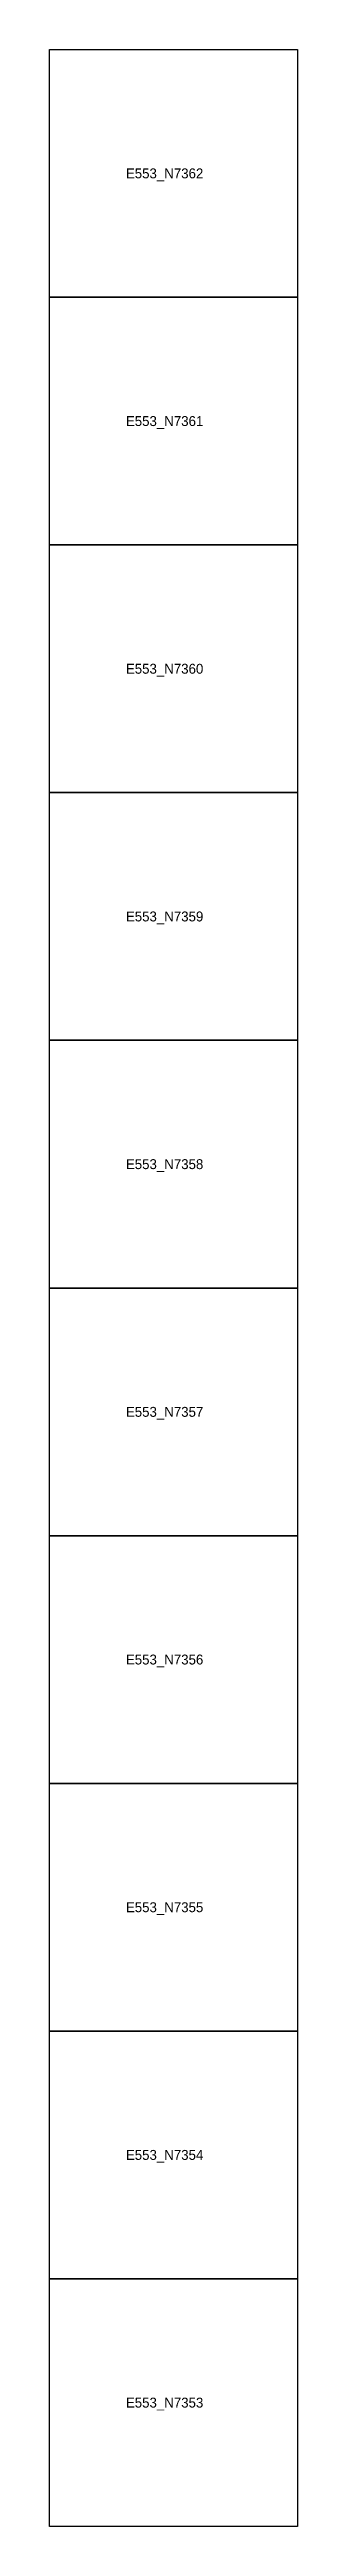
# Model space of a CAD drawing. Extents: x 546000 to 599000, y 7210000 to 7363000.
# Drawn here: x 553000 to 554000, y 7353000 to 7363000 of the extents above; entities that cross this region are included whole.
import ezdxf

# ---------------------------------------------------------------- set-up
doc = ezdxf.new("R2010")
doc.units = 0
doc.layers.add('FEATUREATTRIBS', color=7, linetype='Continuous')

msp = doc.modelspace()

# ---------------------------------------------------------------- texts
at = {"layer": 'FEATUREATTRIBS'}
for s, p in [('E553_N7362', (553308, 7362480)), ('E553_N7361', (553308, 7361480)), ('E553_N7360', (553308, 7360480)), ('E553_N7359', (553308, 7359480)), ('E553_N7358', (553308, 7358480)), ('E553_N7357', (553308, 7357480)), ('E553_N7356', (553308, 7356480)), ('E553_N7355', (553308, 7355480)), ('E553_N7354', (553308, 7354480)), ('E553_N7353', (553308, 7353480))]:
    msp.add_text(s, height=40, dxfattribs=at).set_placement(p)

# ---------------------------------------------------------------- linework, layer by layer
at = {"layer": 'FEATUREATTRIBS'}
for points in [[(553000, 7362000), (553000, 7363000), (554000, 7363000), (554000, 7362000)], [(553000, 7361000), (553000, 7362000), (554000, 7362000), (554000, 7361000)], [(553000, 7360000), (553000, 7361000), (554000, 7361000), (554000, 7360000)], [(553000, 7359000), (553000, 7360000), (554000, 7360000), (554000, 7359000)], [(553000, 7358000), (553000, 7359000), (554000, 7359000), (554000, 7358000)], [(553000, 7357000), (553000, 7358000), (554000, 7358000), (554000, 7357000)], [(553000, 7356000), (553000, 7357000), (554000, 7357000), (554000, 7356000)], [(553000, 7355000), (553000, 7356000), (554000, 7356000), (554000, 7355000)], [(553000, 7354000), (553000, 7355000), (554000, 7355000), (554000, 7354000)], [(553000, 7353000), (553000, 7354000), (554000, 7354000), (554000, 7353000)]]:
    msp.add_lwpolyline(points, close=True, dxfattribs=at)

msp.set_redraw_order([(e.dxf.handle, doc.entitydb.next_handle()) for e in msp.query("TEXT MTEXT ATTDEF DIMENSION ARC_DIMENSION")])  # texts and dimensions are drawn at this point

doc.saveas('drawing.dxf')
